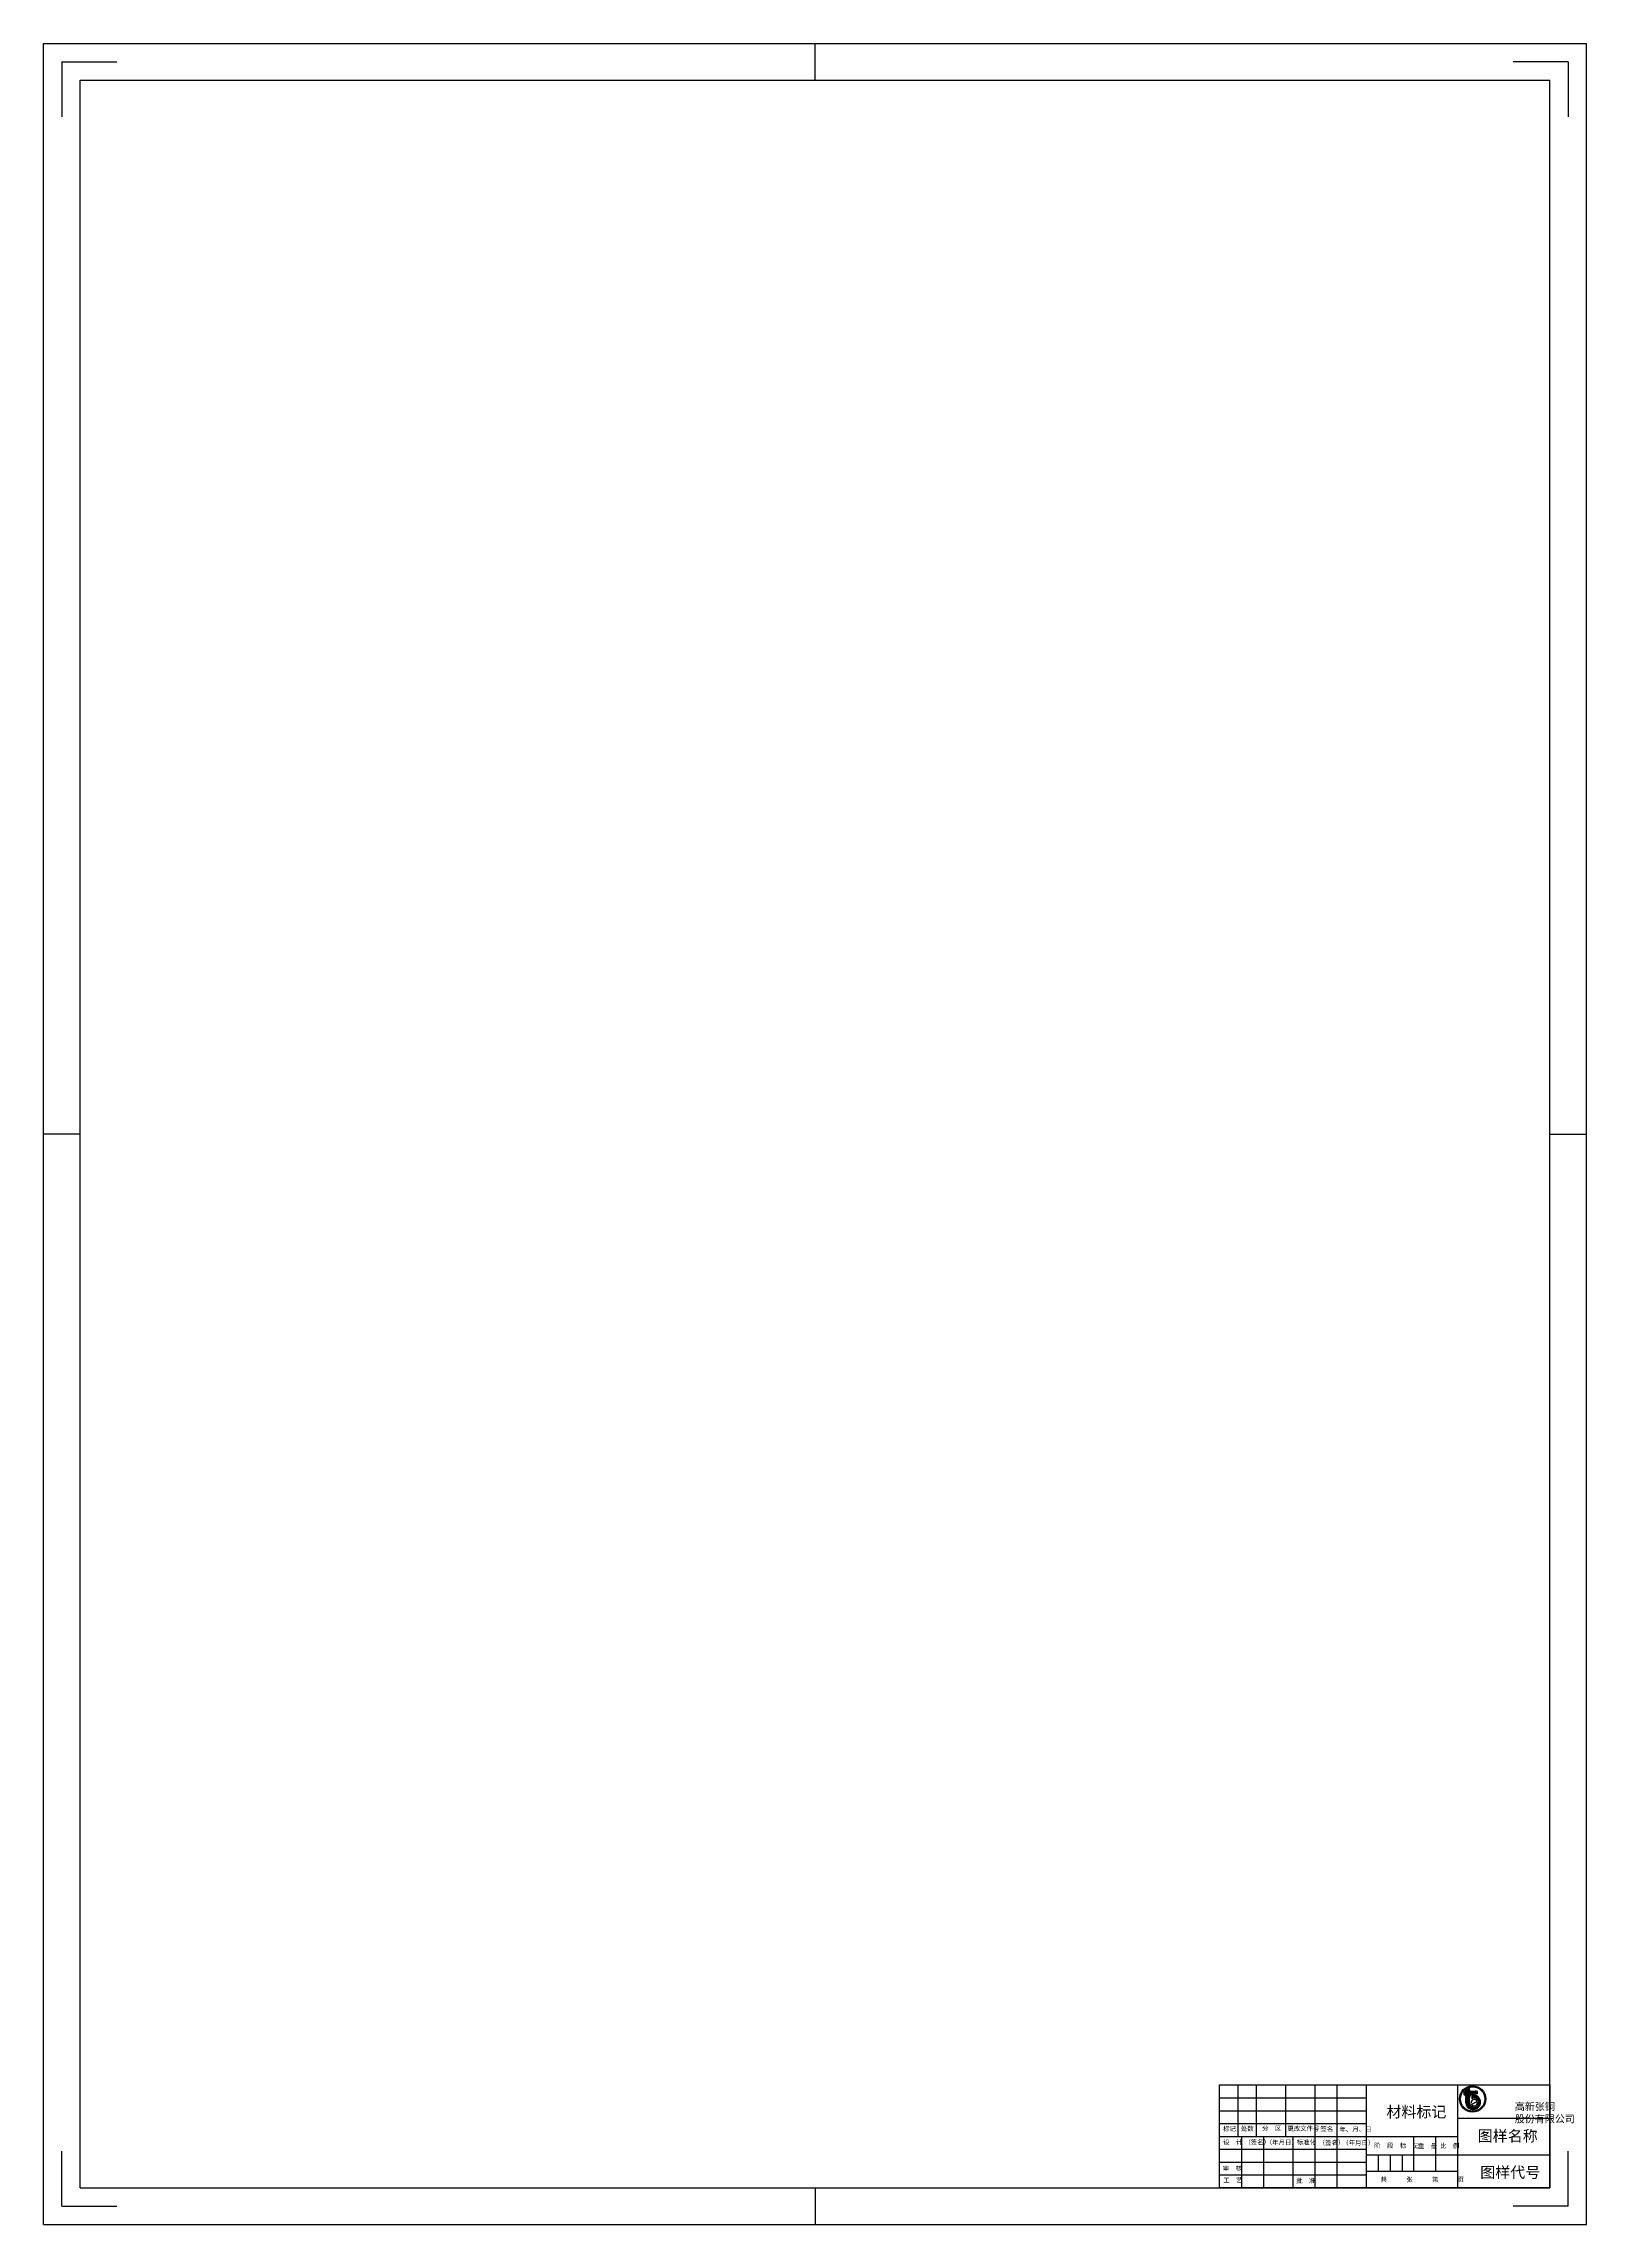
# Model space of a CAD drawing. Header units: metres. Extents: x 4452 to 7344, y -319 to 3013.
# Drawn here: x 6503 to 7344, y 1824 to 3013 of the extents above; entities that cross this region are included whole.
import ezdxf

# ---------------------------------------------------------------- set-up
doc = ezdxf.new("R2010")
doc.units = ezdxf.units.M
for name, color, linetype in [('总内框线', 7, 'Continuous'), ('标注层', 3, 'Continuous'), ('虚线层', 4, 'Continuous')]:
    doc.layers.add(name, color=color, linetype=linetype)

msp = doc.modelspace()

# ---------------------------------------------------------------- hatches: boundary and pattern name
at = {"layer": '虚线层'}
h = msp.add_hatch(dxfattribs=at)
h.set_pattern_fill('SOLID')
h.paths.add_polyline_path([(7277.55, 1894.59), (7277.75, 1894.59), (7277.88, 1894.58), (7278, 1894.55), (7278.12, 1894.51), (7278.22, 1894.44), (7278.32, 1894.36), (7278.4, 1894.26), (7278.47, 1894.15), (7278.52, 1894.04), (7278.54, 1893.91), (7278.55, 1893.79), (7278.55, 1890.35), (7278.65, 1889.72), (7278.84, 1889.1), (7279.13, 1888.53), (7279.51, 1888), (7279.97, 1887.55), (7280.49, 1887.17), (7281.07, 1886.89), (7281.68, 1886.69), (7282.32, 1886.6), (7282.97, 1886.61), (7283.6, 1886.73), (7284.21, 1886.94), (7284.77, 1887.25), (7285.28, 1887.64), (7285.72, 1888.12), (7286.08, 1888.65), (7286.35, 1889.24), (7286.53, 1889.86), (7286.6, 1890.5), (7286.56, 1891.14), (7286.43, 1891.77), (7286.2, 1892.37), (7285.87, 1892.93), (7285.46, 1893.43), (7284.97, 1893.85), (7284.43, 1894.19), (7283.83, 1894.44), (7283.21, 1894.6), (7282.56, 1894.65), (7281.92, 1894.59), (7281.92, 1892.53), (7282.29, 1892.71), (7282.69, 1892.82), (7283.1, 1892.87), (7283.51, 1892.85), (7283.91, 1892.76), (7284.29, 1892.61), (7284.65, 1892.4), (7284.96, 1892.13), (7285.22, 1891.82), (7285.44, 1891.47), (7285.59, 1891.08), (7285.67, 1890.68), (7285.69, 1890.27), (7285.65, 1889.86), (7285.53, 1889.47), (7285.36, 1889.1), (7285.12, 1888.76), (7284.84, 1888.46), (7284.51, 1888.22), (7284.14, 1888.03), (7283.75, 1887.9), (7283.34, 1887.84), (7282.93, 1887.85), (7282.53, 1887.92), (7282.14, 1888.06), (7281.78, 1888.26), (7281.46, 1888.52), (7281.18, 1888.82), (7280.96, 1889.17), (7280.8, 1889.55), (7280.7, 1889.94), (7280.66, 1890.35), (7280.66, 1893.28), (7280.7, 1893.68), (7280.82, 1894.05), (7281, 1894.4), (7281.25, 1894.71), (7281.56, 1894.96), (7281.91, 1895.14), (7282.28, 1895.26), (7282.68, 1895.3), (7284.97, 1895.3), (7284.97, 1896.51), (7281.47, 1896.51), (7281.34, 1896.52), (7281.22, 1896.54), (7281.1, 1896.59), (7281, 1896.66), (7280.9, 1896.74), (7280.82, 1896.84), (7280.75, 1896.95), (7280.7, 1897.06), (7280.67, 1897.18), (7280.66, 1897.31), (7280.66, 1898.32), (7279.56, 1897.57), (7278.55, 1897.31), (7278.55, 1897.01), (7278.54, 1896.88), (7278.52, 1896.76), (7278.47, 1896.64), (7278.4, 1896.54), (7278.32, 1896.44), (7278.22, 1896.36), (7278.12, 1896.29), (7278, 1896.24), (7277.88, 1896.21), (7277.75, 1896.2), (7277.55, 1896.2)])

# ---------------------------------------------------------------- linework, layer by layer
for p, q in [((7144.3, 1900.03), (7324.3, 1900.03)), ((7144.3, 1844.03), (7144.3, 1900.03)), ((7144.3, 1893.03), (7224.3, 1893.03)), ((7154.3, 1900.03), (7154.3, 1872.03)), ((7164.3, 1900.03), (7164.3, 1872.03)), ((7180.3, 1900.03), (7180.3, 1872.03)), ((7196.3, 1900.03), (7196.3, 1872.03)), ((7208.3, 1900.03), (7208.3, 1844.03)), ((7224.3, 1900.03), (7224.3, 1844.03)), ((7274.3, 1844.03), (7274.3, 1900.03)), ((7324.3, 1900.03), (7324.3, 1844.03)), ((7144.3, 1886.03), (7224.3, 1886.03)), ((7144.3, 1879.03), (7224.3, 1879.03)), ((7274.3, 1882.03), (7324.3, 1882.03)), ((7144.3, 1872.03), (7274.3, 1872.03)), ((7156.3, 1872.03), (7156.3, 1844.03)), ((7168.3, 1872.03), (7168.3, 1844.03)), ((7184.3, 1872.03), (7184.3, 1844.03)), ((7196.3, 1872.03), (7196.3, 1844.03)), ((7250.3, 1853.03), (7250.3, 1872.03)), ((7262.3, 1853.03), (7262.3, 1872.03)), ((7144.3, 1865.03), (7224.3, 1865.03)), ((7144.3, 1858.03), (7224.3, 1858.03)), ((7224.3, 1862.03), (7274.3, 1862.03)), ((7230.8, 1862.03), (7230.8, 1853.03)), ((7237.3, 1862.03), (7237.3, 1853.03)), ((7243.8, 1862.03), (7243.8, 1853.03)), ((7274.3, 1862.03), (7324.3, 1862.03)), ((7144.3, 1851.03), (7224.3, 1851.03)), ((7324.3, 1844.03), (7144.3, 1844.03)), ((7224.3, 1853.03), (7274.3, 1853.03))]:
    msp.add_line(p, q)
at = {"layer": '总内框线'}
for p, q in [((6503.3, 1824.03), (6503.3, 3013.03)), ((6503.3, 3013.03), (7344.3, 3013.03)), ((6923.8, 2993.03), (6923.8, 3013.03)), ((7344.3, 1824.03), (7344.3, 3013.03)), ((6513.3, 3003.03), (6543.3, 3003.03)), ((6513.3, 3003.03), (6513.3, 2973.03)), ((7334.3, 3003.03), (7304.3, 3003.03)), ((7334.3, 3003.03), (7334.3, 2973.03)), ((6523.3, 1844.03), (6523.3, 2993.03)), ((6523.3, 2993.03), (7324.3, 2993.03)), ((7324.3, 1844.03), (7324.3, 2993.03)), ((6523.3, 2418.53), (6503.3, 2418.53)), ((7324.3, 2418.53), (7344.3, 2418.53)), ((6513.3, 1834.03), (6513.3, 1864.03)), ((7334.3, 1834.03), (7334.3, 1864.03)), ((6523.3, 1844.03), (7324.3, 1844.03)), ((6923.8, 1844.03), (6923.8, 1824.03)), ((6513.3, 1834.03), (6543.3, 1834.03)), ((7334.3, 1834.03), (7304.3, 1834.03)), ((6503.3, 1824.03), (7344.3, 1824.03))]:
    msp.add_line(p, q, dxfattribs=at)
at = {"layer": '虚线层'}
for p, q in [((7277.55, 1896.2), (7277.55, 1894.59)), ((7277.75, 1896.2), (7277.55, 1896.2)), ((7277.75, 1894.59), (7277.55, 1894.59)), ((7278.55, 1897.01), (7278.55, 1897.31)), ((7278.55, 1890.35), (7278.55, 1893.79)), ((7280.66, 1890.35), (7280.66, 1893.28)), ((7284.97, 1896.51), (7281.47, 1896.51)), ((7281.65, 1889.47), (7284.7, 1891.23)), ((7281.92, 1894.59), (7281.92, 1892.53)), ((7284.97, 1895.3), (7282.68, 1895.3)), ((7284.11, 1896.02), (7284.11, 1897.03)), ((7284.97, 1895.3), (7284.97, 1896.51))]:
    msp.add_line(p, q, dxfattribs=at)
for radius in [7.2, 6.64]:
    msp.add_circle((7282.29, 1892.4), radius, dxfattribs=at)
for centre, radius, start, end in [((7277.75, 1897.01), 0.81, 270, 0), ((7277.75, 1893.79), 0.81, 0, 90), ((7282.57, 1890.62), 4.03, 183.78, 99.3), ((7281.47, 1897.31), 0.81, 180, 270), ((7283.18, 1890.35), 2.52, 180, 120), ((7282.68, 1893.28), 2.01, 90, 180), ((7283.18, 1890.35), 1.76, 30, 187.49), ((7283.18, 1890.35), 1.76, 210, 7.49)]:
    msp.add_arc(centre, radius, start, end, dxfattribs=at)

# ---------------------------------------------------------------- texts
at = {"attachment_point": 1}
for s, insert, char_height in [('{\\fSimSun|b0|i0|c134|p2;材料标记}', (7235.27, 1888.39), 6), ('{\\fSimSun|b0|i0|c134|p2;标记}', (7146.26, 1877.47), 2.5), ('{\\fSimSun|b0|i0|c134|p2;设\u3000计}', (7146.32, 1870.13), 2.5), ('{\\fSimSun|b0|i0|c134|p2;处数}', (7155.88, 1877.48), 2.5), ('{\\fSimSun|b0|i0|c134|p2;（签名）}', (7157.86, 1870.13), 2.5), ('{\\fSimSun|b0|i0|c134|p2;分\u3000区}', (7167.54, 1877.61), 2.5), ('{\\fSimSun|b0|i0|c134|p2;\u3000（年月日）}', (7165.99, 1870.01), 2.5), ('{\\fSimSun|b0|i0|c134|p2;更改文件号}', (7181.28, 1877.55), 2.5), ('{\\fSimSun|b0|i0|c134|p2;标准化}', (7186.39, 1870.11), 2.5), ('{\\fSimSun|b0|i0|c134|p2;签名}', (7199.26, 1877.29), 2.5), ('{\\fSimSun|b0|i0|c134|p2;（签名）}', (7198.36, 1869.86), 2.5), ('{\\fSimSun|b0|i0|c134|p2;年、月、日}', (7209.66, 1877.1), 2.5), ('{\\fSimSun|b0|i0|c134|p2;（年月日）}', (7211.23, 1869.77), 2.5), ('{\\fSimSun|b0|i0|c134|p2;阶\u3000段\u3000标\u3000记}', (7228.61, 1868.28), 2.5), ('{\\fSimSun|b0|i0|c134|p2;重\u3000量}', (7252.49, 1868.05), 2.5), ('{\\fSimSun|b0|i0|c134|p2;比\u3000例}', (7264.54, 1868.12), 2.5), ('{\\fSimSun|b0|i0|c134|p2;图样名称}', (7285.04, 1875.26), 6), ('{\\fSimSun|b0|i0|c134|p2;审\u3000核}', (7146.12, 1855.86), 2.5), ('{\\fSimSun|b0|i0|c134|p2;图样代号}', (7286.44, 1855.39), 6), ('{\\fSimSun|b0|i0|c134|p2;工\u3000艺}', (7146.32, 1849.37), 2.5), ('{\\fSimSun|b0|i0|c134|p2;批\u3000准}', (7186.09, 1849.06), 2.5), ('{\\fSimSun|b0|i0|c134|p2;共\u3000\u3000\u3000张\u3000\u3000\u3000第\u3000\u3000\u3000页}', (7232.1, 1849.76), 2.5)]:
    msp.add_mtext(s, dxfattribs=dict(at, insert=insert, char_height=char_height))
at = {"layer": '标注层', "insert": (7305.29, 1890.25), "char_height": 4, "attachment_point": 1}
msp.add_mtext('{\\fKaiTi_GB2312|b0|i0|c134|p49;高新张铜\\P股份有限公司}', dxfattribs=at)

doc.saveas('drawing.dxf')
